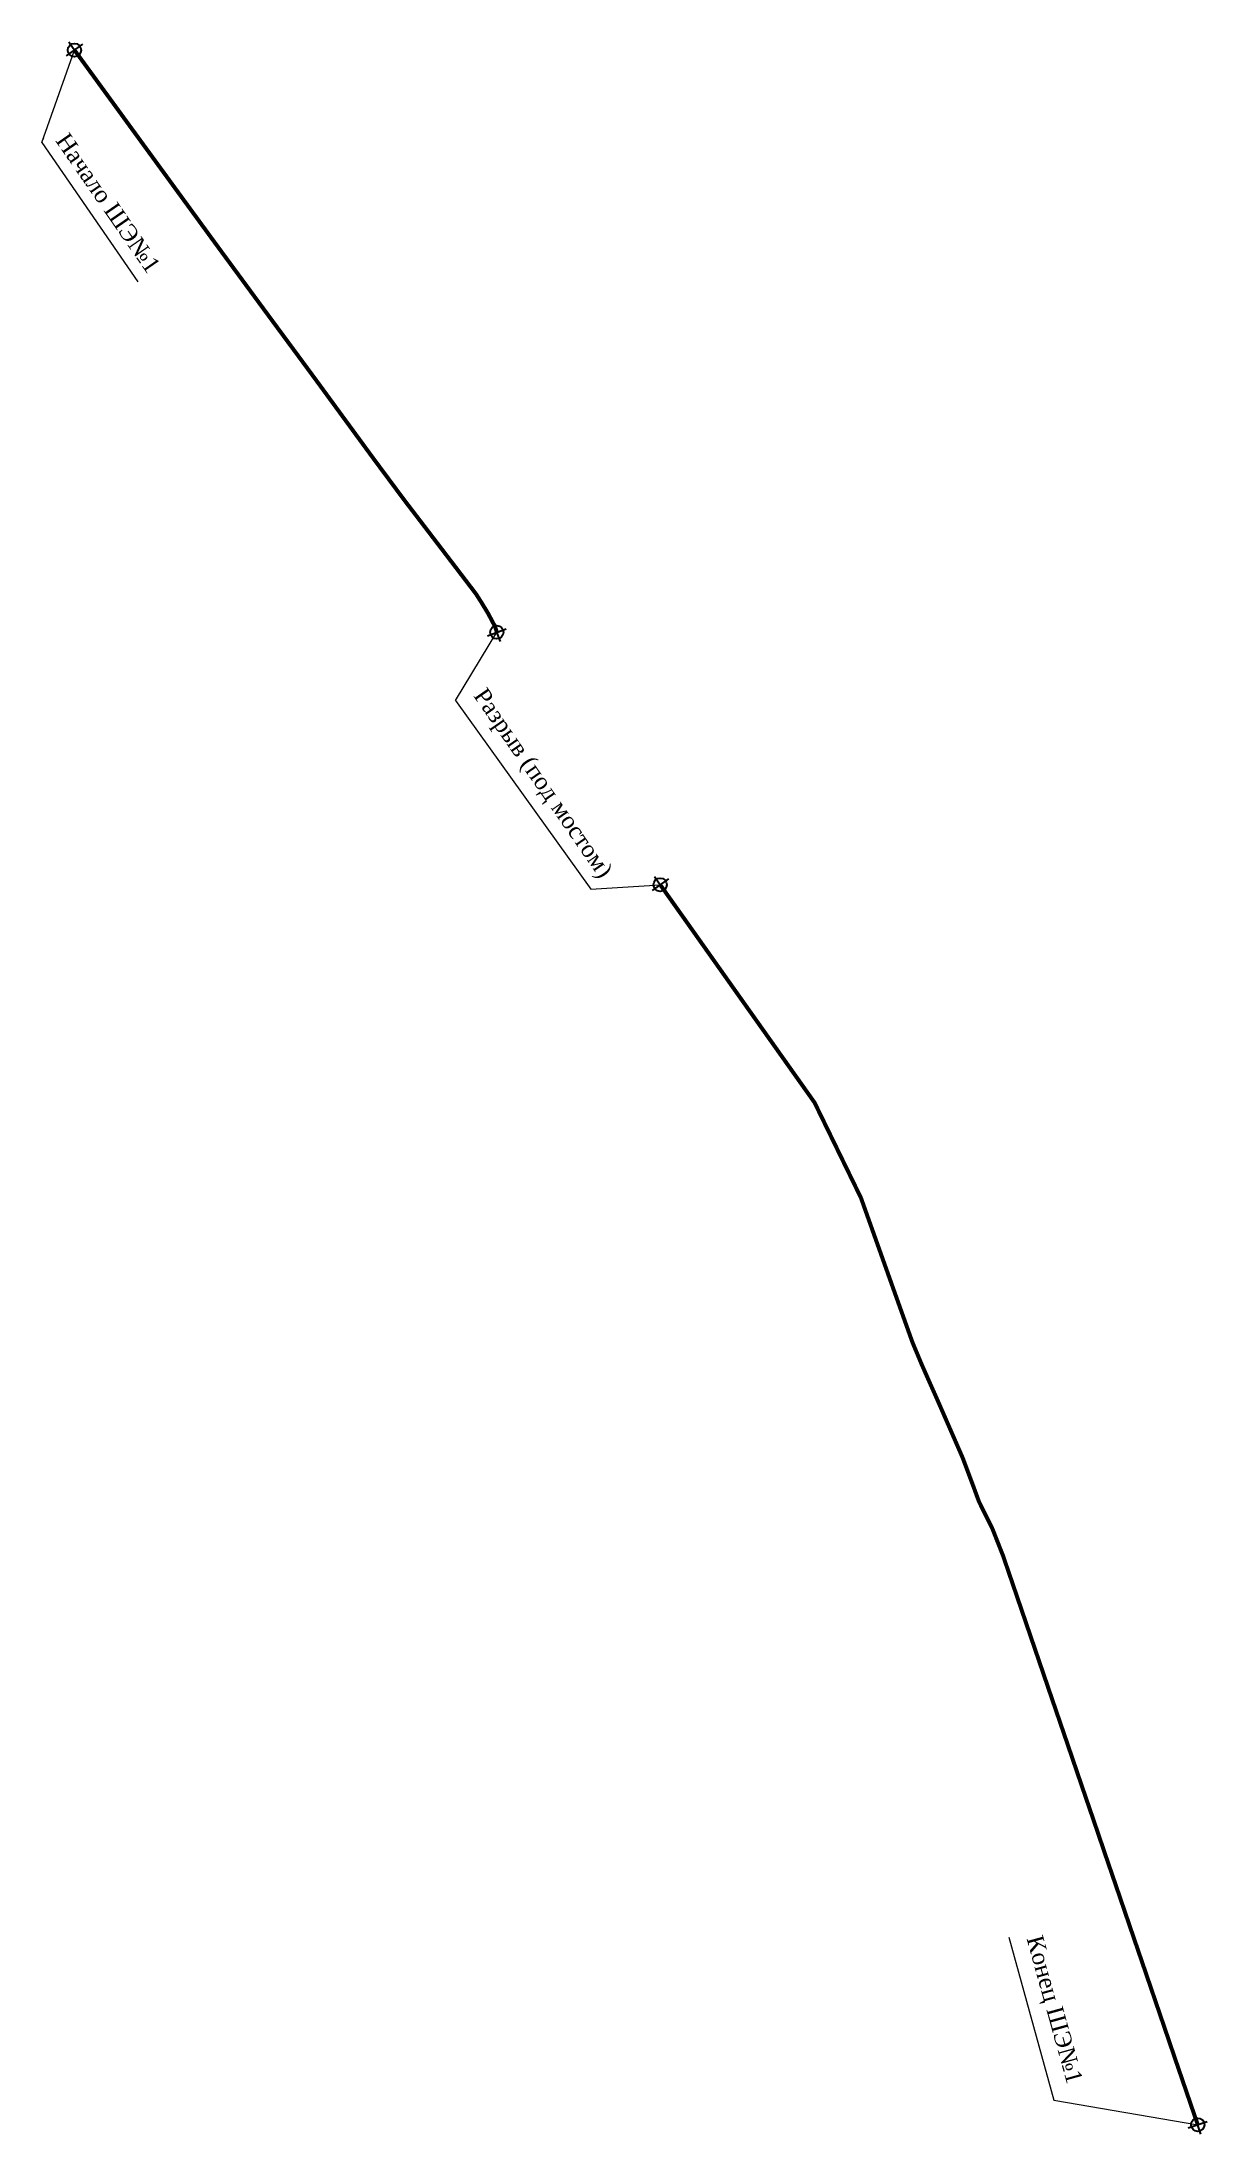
# Model space of a CAD drawing. Extents: x 8820 to 14401, y 7374 to 14078.
# Drawn here: x 8820.4 to 8995.2, y 13764.1 to 14078 of the extents above; entities that cross this region are included whole.
import ezdxf

# ---------------------------------------------------------------- set-up
doc = ezdxf.new("R2010")
doc.units = 0
doc.layers.add('!!!Экраны', color=255, linetype='Continuous')
doc.styles.get("Standard").update_dxf_attribs({"font": 'arial.ttf'})
doc.linetypes.add('20150928_План_АД_VKS ИСКП испр$0$ограждение2', pattern='A,0.25,-0.1,[132,ltypeshp.shx,S=0.1,R=0,X=-0.1,Y=0],-0.1,1', length=1.45)

msp = doc.modelspace()

# ---------------------------------------------------------------- texts
at = {"layer": '!!!Экраны', "color": 11, "true_color": 0xf27172, "char_height": 2.5, "attachment_point": 7, "bg_fill": 2}
for s, insert, rotation in [('{\\fTimes New Roman|b0|i0|c204|p18;Начало ШЭ№1}', (8822.32, 14063.16), 304.6987), ('{\\fTimes New Roman|b0|i0|c204|p18;Разрыв (под мостом)}', (8884.39, 13979.45), 304.6987), ('{\\fTimes New Roman|b0|i0|c204|p18;Конец ШЭ№1}', (8967.4, 13793.26), 285.5548)]:
    msp.add_mtext(s, dxfattribs=dict(at, insert=insert, rotation=rotation))

# ---------------------------------------------------------------- linework, layer by layer
at = {"layer": '!!!Экраны', "color": 11, "lineweight": 30, "true_color": 0xf27172}
for p, q in [((8826.51, 14077.63), (8824.05, 14075.91)), ((8824.43, 14078), (8826.14, 14075.54)), ((8887.25, 13988.89), (8890.06, 13989.95)), ((8889.18, 13988.01), (8888.12, 13990.82)), ((8914.39, 13952.41), (8911.94, 13950.68)), ((8912.3, 13952.77), (8914.03, 13950.32)), ((8992.39, 13765), (8995.23, 13765.98)), ((8994.29, 13764.07), (8993.32, 13766.91))]:
    msp.add_line(p, q, dxfattribs=at)
for centre in [(8825.28, 14076.77), (8888.65, 13989.42), (8913.16, 13951.54), (8993.81, 13765.49)]:
    msp.add_circle(centre, 1, dxfattribs=at)

msp.set_redraw_order([(e.dxf.handle, doc.entitydb.next_handle()) for e in msp.query("TEXT MTEXT ATTDEF DIMENSION ARC_DIMENSION")])  # texts and dimensions are drawn at this point

# ---------------------------------------------------------------- next in the draw order: linework, layer by layer
at = {"layer": '!!!Экраны', "color": 11, "lineweight": 9, "true_color": 0xf27172}
for p, q in [((8820.39, 14062.9), (8825.28, 14076.77)), ((8820.39, 14062.9), (8834.8, 14041.98)), ((8882.46, 13979.19), (8888.65, 13989.42)), ((8882.46, 13979.19), (8902.75, 13950.88)), ((8902.75, 13950.88), (8913.16, 13951.54)), ((8965.49, 13793.65), (8972.24, 13769.16)), ((8972.24, 13769.16), (8993.81, 13765.49))]:
    msp.add_line(p, q, dxfattribs=at)
at = {"layer": '!!!Экраны', "color": 11, "linetype": '20150928_План_АД_VKS ИСКП испр$0$ограждение2', "lineweight": 9, "true_color": 0xf27172, "const_width": 0.6}
for points in [[(8825.28, 14076.77), (8829.07, 14071.57), (8834.64, 14063.92), (8840.58, 14055.77), (8846.44, 14047.74), (8852.68, 14039.25), (8855.14, 14035.91), (8857.85, 14032.24), (8861.88, 14026.77), (8864.89, 14022.65), (8870.13, 14015.49), (8874.74, 14009.28), (8878.69, 14004.12), (8882.25, 13999.46), (8884.92, 13995.96), (8885.58, 13995.08), (8886.42, 13993.76), (8887.36, 13992.21), (8887.88, 13991.22), (8888.39, 13990.26), (8888.65, 13989.42)], [(8913.16, 13951.54), (8916.91, 13946.25), (8920.38, 13941.35), (8925.82, 13933.66), (8933.3, 13923.11), (8936.32, 13918.85), (8943.28, 13904.56), (8948.29, 13890.49), (8951.02, 13882.85), (8951.02, 13882.85), (8951.02, 13882.85), (8952.41, 13879.52), (8955.06, 13873.54), (8958.53, 13865.58), (8960.05, 13861.53), (8960.98, 13859), (8963.02, 13854.87), (8964.6, 13850.86), (8966.47, 13845.4), (8968.37, 13839.84), (8971.64, 13830.28), (8974.47, 13822.03), (8976.33, 13816.58), (8978.2, 13811.13), (8980.07, 13805.64), (8981.96, 13800.13), (8984.31, 13793.25), (8985.73, 13789.11), (8987.12, 13785.04), (8988.98, 13779.6), (8990.4, 13775.43), (8992.27, 13769.98), (8993.81, 13765.49)]]:
    msp.add_lwpolyline(points, dxfattribs=at)

doc.saveas('drawing.dxf')
